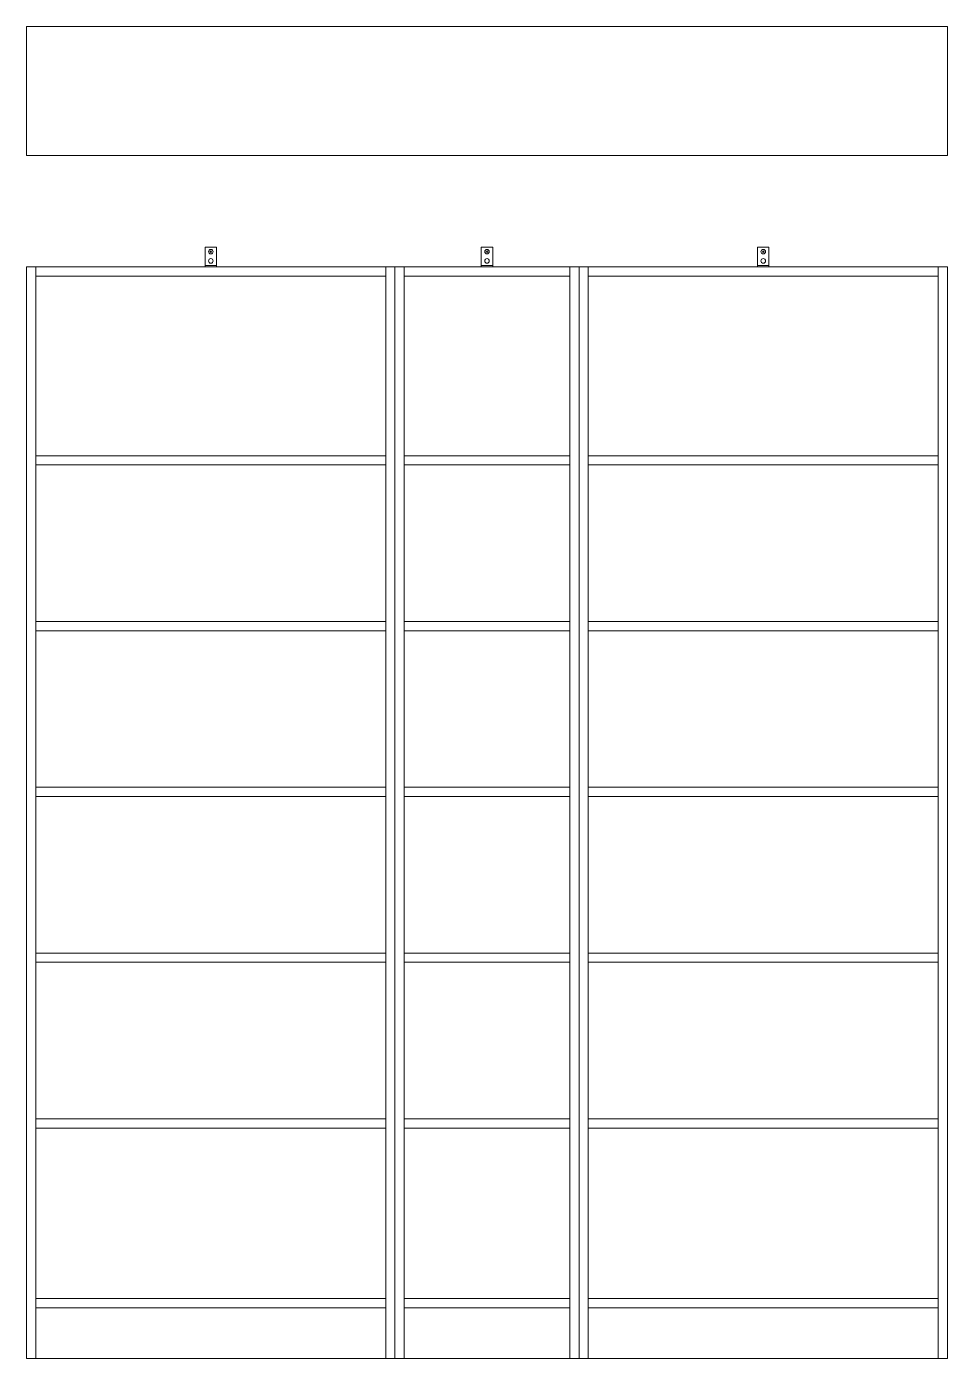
# Model space of a CAD drawing. Header units: millimetres. Extents: x 2256 to 3250, y 897 to 2099.
# Drawn here: x 3049.8 to 3249.8, y 1035.8 to 1324.9 of the extents above; entities that cross this region are included whole.
import ezdxf

# ---------------------------------------------------------------- set-up
doc = ezdxf.new("R2010")
doc.units = ezdxf.units.MM
doc.layers.get('0').update_dxf_attribs({"lineweight": 18})

msp = doc.modelspace()

# ---------------------------------------------------------------- linework, layer by layer
for p, q in [((3088.55, 1272.78), (3088.55, 1277.08)), ((3088.55, 1277.08), (3091.05, 1277.08)), ((3089.55, 1276.08), (3089.76, 1276.13)), ((3089.55, 1276.08), (3090.05, 1276.08)), ((3089.55, 1276.08), (3089.76, 1276.04)), ((3089.76, 1276.13), (3089.8, 1276.33)), ((3089.8, 1275.83), (3089.76, 1276.04)), ((3089.8, 1276.33), (3089.8, 1275.83)), ((3089.8, 1276.33), (3089.84, 1276.13)), ((3089.84, 1276.04), (3089.8, 1275.83)), ((3089.84, 1276.13), (3090.05, 1276.08)), ((3089.84, 1276.04), (3090.04, 1276.08)), ((3091.05, 1277.08), (3091.05, 1272.78)), ((3148.55, 1272.78), (3148.55, 1277.08)), ((3148.55, 1277.08), (3151.05, 1277.08)), ((3149.55, 1276.08), (3149.76, 1276.13)), ((3149.55, 1276.08), (3150.05, 1276.08)), ((3149.55, 1276.08), (3149.76, 1276.04)), ((3149.76, 1276.13), (3149.8, 1276.33)), ((3149.8, 1275.83), (3149.76, 1276.04)), ((3149.8, 1276.33), (3149.8, 1275.83)), ((3149.8, 1276.33), (3149.84, 1276.13)), ((3149.84, 1276.04), (3149.8, 1275.83)), ((3149.84, 1276.13), (3150.05, 1276.08)), ((3149.84, 1276.04), (3150.04, 1276.08)), ((3151.05, 1277.08), (3151.05, 1272.78)), ((3208.55, 1272.78), (3208.55, 1277.08)), ((3208.55, 1277.08), (3211.05, 1277.08)), ((3209.55, 1276.08), (3209.76, 1276.13)), ((3209.55, 1276.08), (3210.05, 1276.08)), ((3209.55, 1276.08), (3209.76, 1276.04)), ((3209.76, 1276.13), (3209.8, 1276.33)), ((3209.8, 1275.83), (3209.76, 1276.04)), ((3209.8, 1276.33), (3209.8, 1275.83)), ((3209.8, 1276.33), (3209.84, 1276.13)), ((3209.84, 1276.04), (3209.8, 1275.83)), ((3209.84, 1276.13), (3210.05, 1276.08)), ((3209.84, 1276.04), (3210.04, 1276.08)), ((3211.05, 1277.08), (3211.05, 1272.78)), ((3249.8, 1272.78), (3049.8, 1272.78)), ((3049.8, 1272.78), (3049.8, 1035.78)), ((3051.8, 1272.78), (3051.8, 1035.78)), ((3088.55, 1273.08), (3091.05, 1273.08)), ((3127.8, 1272.78), (3127.8, 1035.78)), ((3129.8, 1272.78), (3129.8, 1035.78)), ((3131.8, 1272.78), (3131.8, 1035.78)), ((3148.55, 1273.08), (3151.05, 1273.08)), ((3167.8, 1272.78), (3167.8, 1035.78)), ((3169.8, 1272.78), (3169.8, 1035.78)), ((3171.8, 1272.78), (3171.8, 1035.78)), ((3208.55, 1273.08), (3211.05, 1273.08)), ((3247.8, 1035.78), (3247.8, 1272.78)), ((3249.8, 1035.78), (3249.8, 1272.78)), ((3127.8, 1270.78), (3051.8, 1270.78)), ((3167.8, 1270.78), (3131.8, 1270.78)), ((3247.8, 1270.78), (3171.8, 1270.78)), ((3127.8, 1231.78), (3051.8, 1231.78)), ((3127.8, 1229.78), (3051.8, 1229.78)), ((3051.8, 1229.78), (3051.8, 1229.28)), ((3167.8, 1231.78), (3131.8, 1231.78)), ((3167.8, 1229.78), (3131.8, 1229.78)), ((3247.8, 1231.78), (3171.8, 1231.78)), ((3247.8, 1229.78), (3171.8, 1229.78)), ((3127.8, 1195.78), (3051.8, 1195.78)), ((3167.8, 1195.78), (3131.8, 1195.78)), ((3247.8, 1195.78), (3171.8, 1195.78)), ((3127.8, 1193.78), (3051.8, 1193.78)), ((3051.8, 1193.78), (3051.8, 1193.28)), ((3167.8, 1193.78), (3131.8, 1193.78)), ((3247.8, 1193.78), (3171.8, 1193.78)), ((3127.8, 1159.78), (3051.8, 1159.78)), ((3167.8, 1159.78), (3131.8, 1159.78)), ((3247.8, 1159.78), (3171.8, 1159.78)), ((3127.8, 1157.78), (3051.8, 1157.78)), ((3167.8, 1157.78), (3131.8, 1157.78)), ((3247.8, 1157.78), (3171.8, 1157.78)), ((3127.8, 1123.78), (3051.8, 1123.78)), ((3167.8, 1123.78), (3131.8, 1123.78)), ((3247.8, 1123.78), (3171.8, 1123.78)), ((3127.8, 1121.78), (3051.8, 1121.78)), ((3051.8, 1121.78), (3051.8, 1121.28)), ((3167.8, 1121.78), (3131.8, 1121.78)), ((3247.8, 1121.78), (3171.8, 1121.78)), ((3127.8, 1087.78), (3051.8, 1087.78)), ((3167.8, 1087.78), (3131.8, 1087.78)), ((3247.8, 1087.78), (3171.8, 1087.78)), ((3127.8, 1085.78), (3051.8, 1085.78)), ((3051.8, 1085.78), (3051.8, 1085.28)), ((3167.8, 1085.78), (3131.8, 1085.78)), ((3247.8, 1085.78), (3171.8, 1085.78)), ((3127.8, 1048.78), (3051.8, 1048.78)), ((3127.8, 1046.78), (3051.8, 1046.78)), ((3167.8, 1048.78), (3131.8, 1048.78)), ((3167.8, 1046.78), (3131.8, 1046.78)), ((3247.8, 1048.78), (3171.8, 1048.78)), ((3247.8, 1046.78), (3171.8, 1046.78)), ((3049.8, 1035.78), (3249.8, 1035.78))]:
    msp.add_line(p, q)
msp.add_lwpolyline([(3049.8, 1296.95), (3249.8, 1296.95), (3249.8, 1324.95), (3049.8, 1324.95), (3049.8, 1296.95)])
for centre in [(3089.8, 1276.08), (3149.8, 1276.08), (3209.8, 1276.08), (3089.8, 1274.08), (3149.8, 1274.08), (3209.8, 1274.08)]:
    msp.add_circle(centre, 0.5)

doc.saveas('drawing.dxf')
